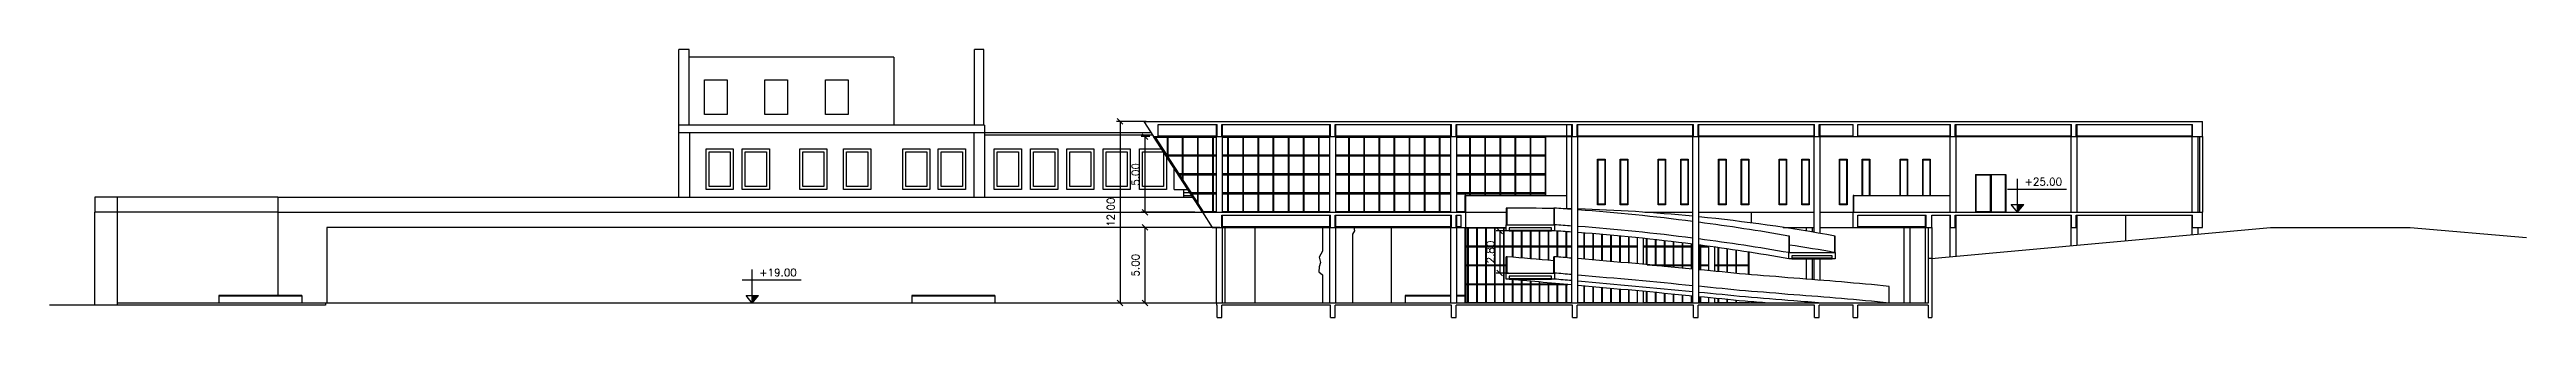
# Model space of a CAD drawing. Header units: millimetres. Extents: x 55520 to 96084, y -58491 to -49645.
# Drawn here: x 58564 to 58727.8, y -57350 to -57332.3 of the extents above; entities that cross this region are included whole.
import ezdxf
from ezdxf.enums import TextEntityAlignment as Align

# ---------------------------------------------------------------- set-up
doc = ezdxf.new("R2010")
doc.units = ezdxf.units.MM
doc.header["$PDMODE"] = 35
for name, color, linetype in [('05_Mobiliário', 1, 'Continuous'), ('Alvenaria Corte', 30, 'Continuous'), ('Alvenaria Vista', 40, 'Continuous'), ('ARQ-COTAS', 1, 'Continuous'), ('ARQ-SÍMBOLOS', 2, 'Continuous'), ('ARQ-TEXTO2', 2, 'Continuous'), ('Cinza', 9, 'Continuous'), ('Esquadrias', 241, 'Continuous'), ('Linha Fina', 100, 'Continuous'), ('Pilares', 181, 'Continuous')]:
    doc.layers.add(name, color=color, linetype=linetype)
doc.styles.add('ROMANS', font='romans.shx')
doc.styles.add('Romans_Anot', font='romans.shx')
doc.dimstyles.new('Escala 1-250', dxfattribs={"dimscale": 2.5, "dimtxt": 0.2, "dimasz": 0.15, "dimexe": 0.1, "dimexo": 0.2, "dimgap": 0.15, "dimtad": 1, "dimzin": 4, "dimdsep": 46, "dimtxsty": 'Romans_Anot', "dimblk": 'OBLIQUE', "dimcen": 0.25, "dimclrd": 256, "dimclre": 256, "dimclrt": 2, "dimadec": 0, "dimazin": 0, "dimtfac": 1, "dimtix": 1, "dimtmove": 2, "dimatfit": 3, "dimfxl": 1, "dimtfillclr": 256, "dimlwd": -1, "dimlwe": -1, "dimarcsym": 0})

msp = doc.modelspace()

# ---------------------------------------------------------------- blocks, each defined once
blk = doc.blocks.new('_Oblique')
at = {"color": 0, "linetype": 'ByBlock', "lineweight": -2}
blk.add_line((-0.5, -0.5), (0.5, 0.5), dxfattribs=at)
blk = doc.blocks.new('*D220')
at = {"layer": 'ARQ-COTAS', "transparency": 16777216}
for p, q in [((58660.48, -57344.24), (58659.66, -57344.24)), ((58659.91, -57344.24), (58659.91, -57347.03)), ((58660.48, -57347.03), (58659.66, -57347.03))]:
    blk.add_line(p, q, dxfattribs=at)
at = {"layer": 'Defpoints', "color": 0, "transparency": 16777216}
for p in [(58660.98, -57344.24), (58659.91, -57347.03), (58660.98, -57347.03)]:
    blk.add_point(p, dxfattribs=at)
at = {"layer": 'ARQ-COTAS', "transparency": 16777216, "xscale": 0.375, "yscale": 0.375, "zscale": 0.375}
for p, rotation in [((58659.91, -57344.24), 90), ((58659.91, -57347.03), 270)]:
    blk.add_blockref('_Oblique', p, dxfattribs=dict(at, rotation=rotation))
at = {"layer": 'ARQ-COTAS', "color": 2, "transparency": 16777216, "insert": (58659.29, -57345.64), "char_height": 0.5, "attachment_point": 5, "rotation": 90, "style": 'Romans_Anot'}
blk.add_mtext('2.80', dxfattribs=at)
blk = doc.blocks.new('*D221')
at = {"layer": 'ARQ-COTAS', "transparency": 16777216}
for p, q in [((58636.53, -57337.01), (58634.55, -57337.01)), ((58634.8, -57337.01), (58634.8, -57349.01)), ((58639.88, -57349.01), (58634.55, -57349.01))]:
    blk.add_line(p, q, dxfattribs=at)
at = {"layer": 'Defpoints', "color": 0, "transparency": 16777216}
for p in [(58637.03, -57337.01), (58634.8, -57349.01), (58640.38, -57349.01)]:
    blk.add_point(p, dxfattribs=at)
at = {"layer": 'ARQ-COTAS', "transparency": 16777216, "xscale": 0.375, "yscale": 0.375, "zscale": 0.375}
for p, rotation in [((58634.8, -57337.01), 90), ((58634.8, -57349.01), 270)]:
    blk.add_blockref('_Oblique', p, dxfattribs=dict(at, rotation=rotation))
at = {"layer": 'ARQ-COTAS', "color": 2, "transparency": 16777216, "insert": (58634.18, -57343.01), "char_height": 0.5, "attachment_point": 5, "rotation": 90, "style": 'Romans_Anot'}
blk.add_mtext('12.00', dxfattribs=at)
blk = doc.blocks.new('*D222')
at = {"layer": 'ARQ-COTAS', "transparency": 16777216}
for p, q in [((58636.77, -57338.01), (58636.19, -57338.01)), ((58636.44, -57338.01), (58636.44, -57343.01)), ((58639.74, -57343.01), (58636.19, -57343.01))]:
    blk.add_line(p, q, dxfattribs=at)
at = {"layer": 'Defpoints', "color": 0, "transparency": 16777216}
for p in [(58637.27, -57338.01), (58636.44, -57343.01), (58640.24, -57343.01)]:
    blk.add_point(p, dxfattribs=at)
at = {"layer": 'ARQ-COTAS', "transparency": 16777216, "xscale": 0.375, "yscale": 0.375, "zscale": 0.375}
for p, rotation in [((58636.44, -57338.01), 90), ((58636.44, -57343.01), 270)]:
    blk.add_blockref('_Oblique', p, dxfattribs=dict(at, rotation=rotation))
at = {"layer": 'ARQ-COTAS', "color": 2, "transparency": 16777216, "insert": (58635.82, -57340.51), "char_height": 0.5, "attachment_point": 5, "rotation": 90, "style": 'Romans_Anot'}
blk.add_mtext('5.00', dxfattribs=at)
blk = doc.blocks.new('*D224')
at = {"layer": 'ARQ-COTAS', "transparency": 16777216}
for p, q in [((58641.39, -57344.01), (58636.19, -57344.01)), ((58636.44, -57344.01), (58636.44, -57349.01)), ((58641.24, -57349.01), (58636.19, -57349.01))]:
    blk.add_line(p, q, dxfattribs=at)
at = {"layer": 'Defpoints', "color": 0, "transparency": 16777216}
for p in [(58641.89, -57344.01), (58636.44, -57349.01), (58641.74, -57349.01)]:
    blk.add_point(p, dxfattribs=at)
at = {"layer": 'ARQ-COTAS', "transparency": 16777216, "xscale": 0.375, "yscale": 0.375, "zscale": 0.375}
for p, rotation in [((58636.44, -57344.01), 90), ((58636.44, -57349.01), 270)]:
    blk.add_blockref('_Oblique', p, dxfattribs=dict(at, rotation=rotation))
at = {"layer": 'ARQ-COTAS', "color": 2, "transparency": 16777216, "insert": (58635.82, -57346.51), "char_height": 0.5, "attachment_point": 5, "rotation": 90, "style": 'Romans_Anot'}
blk.add_mtext('5.00', dxfattribs=at)
blk = doc.blocks.new('Nível_Fachada')
at = {"layer": 'ARQ-SÍMBOLOS'}
h = blk.add_hatch(color=1, dxfattribs=at)
h.dxf.hatch_style = 1
h.paths.add_polyline_path([(0.167, 0.202), (0, 0.202), (0, 0)])
at = {"layer": 'ARQ-SÍMBOLOS', "color": 1}
for p, q in [((0, 0), (0, 0.884)), ((-0.271, 0.613), (1.29, 0.613)), ((-0.167, 0.202), (0.167, 0.202)), ((0, 0), (-0.167, 0.202)), ((0, 0), (0.167, 0.202))]:
    blk.add_line(p, q, dxfattribs=at)
at = {"layer": 'ARQ-TEXTO2', "style": 'ROMANS'}
blk.add_attdef('NIVEL-ACABADO', text='', height=0.2, dxfattribs=at).set_placement((0.182, 0.647), align=Align.BOTTOM_LEFT)

# ---------------------------------------------------------------- dimensions: what is measured, and where the dimension line sits
at = {"layer": 'ARQ-COTAS'}
for base, p1, p2, picture, middle in [((58634.802, -57349.011), (58637.034, -57337.011), (58640.379, -57349.011), '*D221', (58634.177, -57343.011)), ((58636.443, -57343.011), (58637.274, -57338.011), (58640.243, -57343.011), '*D222', (58635.818, -57340.511)), ((58636.443, -57349.011), (58641.886, -57344.011), (58641.74, -57349.011), '*D224', (58635.818, -57346.511))]:
    dim = msp.add_linear_dim(base=base, p1=p1, p2=p2, angle=90, dimstyle='Escala 1-250', dxfattribs=at)
    dim.commit()
    dim.dimension.update_dxf_attribs({"geometry": picture, "text_midpoint": middle})
dim = msp.add_linear_dim(base=(58659.912, -57347.031), p1=(58660.983, -57344.241), p2=(58660.983, -57347.031), angle=90, text='2.80', dimstyle='Escala 1-250', dxfattribs=at)
dim.commit()
dim.dimension.update_dxf_attribs({"geometry": '*D220', "text_midpoint": (58659.287, -57345.636)})

# ---------------------------------------------------------------- linework, layer by layer
at = {"layer": '05_Mobiliário'}
msp.add_line((58685.665, -57349.011), (58685.665, -57347.911), dxfattribs=at)
for centre, radius, start, end in [((58660.716, -57491.731), 148.991, 88.93879, 90.12721), ((58654.296, -57486.6), 144.154, 85.87256, 86.3294), ((58660.716, -57491.731), 148.991, 88.47846, 88.69809), ((58661.531, -57458.171), 115.435, 84.46151, 88.24208), ((58654.296, -57486.6), 144.154, 82.67651, 85.71315), ((58661.531, -57458.171), 115.435, 79.73906, 84.26201), ((58654.296, -57486.6), 144.154, 80.12508, 82.51619), ((58585.818, -58212.052), 869.307, 84.874801, 85.079259), ((58588.958, -58212.052), 869.307, 85.003395, 85.079259), ((58588.958, -58212.034), 869.307, 84.473884, 84.97693), ((58588.958, -58212.034), 869.307, 84.243363, 84.447397), ((58661.737, -57544.69), 198.104, 84.89712, 85.82713), ((58663.876, -57565.324), 218.502, 84.27688, 85.93704)]:
    msp.add_arc(centre, radius, start, end, dxfattribs=at)
at = {"layer": 'Alvenaria Corte'}
for p, q in [((58706.172, -57338.011), (58706.172, -57343.011)), ((58706.372, -57338.011), (58706.372, -57343.011)), ((58688.241, -57344.011), (58688.241, -57346.059)), ((58688.488, -57344.011), (58688.488, -57346.059))]:
    msp.add_line(p, q, dxfattribs=at)
at = {"layer": 'Alvenaria Vista'}
for p, q in [((58641.172, -57337.961), (58641.172, -57337.211)), ((58641.172, -57343.011), (58641.172, -57338.011)), ((58641.572, -57337.961), (58641.572, -57337.211)), ((58641.572, -57343.011), (58641.572, -57338.011)), ((58648.672, -57337.961), (58648.672, -57337.211)), ((58648.672, -57343.011), (58648.672, -57338.011)), ((58649.072, -57337.961), (58649.072, -57337.211)), ((58649.072, -57343.011), (58649.072, -57338.011)), ((58656.672, -57337.961), (58656.672, -57337.211)), ((58656.672, -57343.011), (58656.672, -57338.011)), ((58657.072, -57337.961), (58657.072, -57337.211)), ((58657.072, -57343.011), (58657.072, -57338.011)), ((58664.672, -57337.961), (58664.672, -57337.211)), ((58664.672, -57349.011), (58664.672, -57338.011)), ((58665.072, -57337.961), (58665.072, -57337.211)), ((58665.072, -57349.011), (58665.072, -57338.011)), ((58672.672, -57337.961), (58672.672, -57337.211)), ((58672.672, -57349.011), (58672.672, -57338.011)), ((58673.072, -57337.961), (58673.072, -57337.211)), ((58673.072, -57349.011), (58673.072, -57338.011)), ((58689.672, -57337.211), (58689.672, -57337.961)), ((58689.672, -57338.011), (58689.672, -57343.011)), ((58690.072, -57337.211), (58690.072, -57337.961)), ((58690.072, -57338.011), (58690.072, -57343.011)), ((58697.672, -57337.211), (58697.672, -57337.961)), ((58697.672, -57338.011), (58697.672, -57343.011)), ((58698.072, -57337.211), (58698.072, -57337.961)), ((58698.072, -57338.011), (58698.072, -57343.011)), ((58705.672, -57337.211), (58705.672, -57337.961)), ((58705.672, -57338.011), (58705.672, -57343.011)), ((58706.072, -57338.011), (58706.072, -57343.011)), ((58641.572, -57343.961), (58641.572, -57343.211)), ((58648.672, -57343.961), (58648.672, -57343.211)), ((58649.072, -57343.961), (58649.072, -57343.211)), ((58656.672, -57343.961), (58656.672, -57343.211)), ((58657.072, -57343.961), (58657.072, -57343.211)), ((58688.052, -57343.961), (58688.052, -57343.211)), ((58689.672, -57343.211), (58689.672, -57345.963)), ((58690.072, -57343.211), (58690.072, -57345.927)), ((58697.672, -57343.211), (58697.672, -57345.227)), ((58698.072, -57343.211), (58698.072, -57345.19)), ((58701.292, -57343.211), (58701.292, -57344.893)), ((58705.672, -57343.211), (58705.672, -57344.49)), ((58641.172, -57349.011), (58641.172, -57344.011)), ((58641.572, -57349.011), (58641.572, -57344.011)), ((58648.672, -57349.011), (58648.672, -57344.011)), ((58649.072, -57349.011), (58649.072, -57344.011)), ((58656.672, -57349.011), (58656.672, -57344.011)), ((58657.072, -57349.011), (58657.072, -57344.011)), ((58688.052, -57349.011), (58688.052, -57344.011)), ((58706.072, -57344.011), (58706.072, -57344.453))]:
    msp.add_line(p, q, dxfattribs=at)
at = {"layer": 'Alvenaria Vista', "color": 1}
for p, q in [((58662.938, -57338.011), (58662.938, -57341.911)), ((58664.333, -57337.961), (58664.333, -57337.211)), ((58664.333, -57342.785), (58664.333, -57338.011)), ((58680.672, -57337.211), (58680.672, -57337.961)), ((58680.672, -57338.011), (58680.672, -57344.333)), ((58681.072, -57337.211), (58681.072, -57337.961)), ((58681.072, -57338.011), (58681.072, -57344.401)), ((58691.377, -57340.511), (58691.377, -57343.011)), ((58691.377, -57340.511), (58693.377, -57340.511)), ((58693.377, -57340.511), (58693.377, -57343.011)), ((58566.981, -57349.161), (58566.981, -57343.011)), ((58579.1, -57343.011), (58566.981, -57343.011)), ((58568.498, -57349.161), (58568.498, -57343.011)), ((58657.655, -57341.911), (58664.333, -57341.911)), ((58657.655, -57343.011), (58660.335, -57343.011)), ((58669.511, -57343.011), (58672.672, -57343.011)), ((58673.072, -57343.011), (58680.672, -57343.011)), ((58676.524, -57343.011), (58676.524, -57343.693)), ((58681.072, -57343.011), (58683.282, -57343.011)), ((58683.332, -57341.911), (58689.672, -57341.911)), ((58582.33, -57344.011), (58582.33, -57349.011)), ((58640.888, -57344.011), (58582.33, -57344.011)), ((58641.74, -57349.011), (58641.74, -57344.011)), ((58643.74, -57349.011), (58643.74, -57344.011)), ((58652.742, -57349.011), (58652.742, -57344.011)), ((58657.655, -57344.011), (58660.335, -57344.011)), ((58678.648, -57344.011), (58680.672, -57344.011)), ((58681.072, -57344.011), (58683.282, -57344.011)), ((58680.672, -57346.081), (58680.672, -57347.469)), ((58681.072, -57346.081), (58681.072, -57347.5)), ((58575.197, -57348.511), (58575.197, -57349.011)), ((58580.682, -57348.511), (58575.197, -57348.511)), ((58580.682, -57348.561), (58575.197, -57348.561)), ((58580.682, -57348.511), (58580.682, -57349.011)), ((58621.023, -57348.511), (58621.023, -57349.011)), ((58626.518, -57348.511), (58621.023, -57348.511)), ((58626.518, -57348.561), (58621.023, -57348.561)), ((58626.518, -57348.511), (58626.518, -57349.011)), ((58653.639, -57348.511), (58653.639, -57349.011)), ((58656.672, -57348.511), (58653.639, -57348.511)), ((58656.672, -57348.561), (58653.639, -57348.561)), ((58657.593, -57348.511), (58657.072, -57348.511)), ((58657.593, -57348.561), (58657.072, -57348.561))]:
    msp.add_line(p, q, dxfattribs=at)
for points in [[(58648.182, -57344.011), (58648.182, -57345.586), (58647.952, -57345.987), (58648.054, -57346.339), (58647.965, -57346.608), (58647.944, -57346.952), (58648.182, -57347.151), (58648.182, -57349.011)], [(58650.182, -57349.011), (58650.182, -57344.458), (58650.322, -57344.239), (58650.283, -57344.011)]]:
    msp.add_lwpolyline(points, dxfattribs=at)
at = {"layer": 'Alvenaria Vista'}
for centre, radius, start, end in [((58654.296, -57487.7), 144.154, 85.87256, 86.3294), ((58654.296, -57488.1), 144.154, 85.87256, 86.3294), ((58654.296, -57487.7), 144.154, 82.67651, 85.71315), ((58654.296, -57488.1), 144.154, 82.67651, 85.71315), ((58654.296, -57487.7), 144.154, 80.12508, 82.51619), ((58654.296, -57488.1), 144.154, 80.12508, 82.51619), ((58661.531, -57459.271), 115.435, 79.73906, 81.26136), ((58585.768, -58213.534), 869.307, 84.792295, 85.079259), ((58588.958, -58213.134), 869.307, 85.003395, 85.079259), ((58588.958, -58213.534), 869.307, 85.003395, 85.079259), ((58588.958, -58213.134), 869.307, 84.473884, 84.97693), ((58588.958, -58213.534), 869.307, 84.473884, 84.97693), ((58588.932, -58213.816), 869.307, 84.47218, 84.975227), ((58588.958, -58213.134), 869.307, 84.243363, 84.447397), ((58661.737, -57545.79), 198.104, 84.89712, 85.82713), ((58588.958, -58213.534), 869.307, 84.243363, 84.447397), ((58588.931, -58213.816), 869.307, 84.243363, 84.445588), ((58661.71, -57546.472), 198.104, 85.38305, 85.82713), ((58661.737, -57546.19), 198.104, 84.89712, 85.82713), ((58663.876, -57566.424), 218.502, 84.27688, 85.93704), ((58663.876, -57566.824), 218.502, 85.44825, 85.93704)]:
    msp.add_arc(centre, radius, start, end, dxfattribs=at)
at = {"layer": 'ARQ-COTAS'}
for p, q in [((58579.1, -57342.011), (58579.1, -57348.511)), ((58579.1, -57342.011), (58639.598, -57342.011)), ((58676.374, -57345.646), (58676.374, -57347.128)), ((58582.238, -57349.011), (58568.498, -57349.011)), ((58676.374, -57348.912), (58676.374, -57349.011))]:
    msp.add_line(p, q, dxfattribs=at)
for points in [[(58666.377, -57339.511), (58666.877, -57339.511), (58666.877, -57342.511), (58666.377, -57342.511)], [(58667.877, -57339.511), (58668.377, -57339.511), (58668.377, -57342.511), (58667.877, -57342.511)], [(58670.377, -57339.511), (58670.877, -57339.511), (58670.877, -57342.511), (58670.377, -57342.511)], [(58671.877, -57339.511), (58672.377, -57339.511), (58672.377, -57342.511), (58671.877, -57342.511)], [(58674.377, -57339.511), (58674.877, -57339.511), (58674.877, -57342.511), (58674.377, -57342.511)], [(58675.877, -57339.511), (58676.377, -57339.511), (58676.377, -57342.511), (58675.877, -57342.511)], [(58678.377, -57339.511), (58678.877, -57339.511), (58678.877, -57342.511), (58678.377, -57342.511)], [(58679.877, -57339.511), (58680.377, -57339.511), (58680.377, -57342.511), (58679.877, -57342.511)], [(58682.377, -57339.511), (58682.877, -57339.511), (58682.877, -57342.511), (58682.377, -57342.511)]]:
    msp.add_lwpolyline(points, close=True, dxfattribs=at)
for points in [[(58683.877, -57341.911), (58683.877, -57339.511), (58684.377, -57339.511), (58684.377, -57341.911)], [(58686.377, -57341.911), (58686.377, -57339.511), (58686.877, -57339.511), (58686.877, -57341.911)], [(58687.877, -57341.911), (58687.877, -57339.511), (58688.377, -57339.511), (58688.377, -57341.911)]]:
    msp.add_lwpolyline(points, dxfattribs=at)
at = {"layer": 'Cinza'}
for p, q in [((58606.307, -57337.261), (58606.307, -57332.761)), ((58625.826, -57337.761), (58605.611, -57337.761)), ((58606.311, -57337.761), (58606.311, -57342.011)), ((58625.126, -57337.761), (58625.126, -57342.011)), ((58636.952, -57337.911), (58625.826, -57337.911)), ((58692.377, -57340.511), (58692.377, -57343.011)), ((58657.655, -57344.041), (58657.804, -57344.041)), ((58657.804, -57345.231), (58657.804, -57344.041)), ((58657.821, -57349.011), (58657.821, -57344.011)), ((58657.839, -57345.231), (58657.839, -57344.041)), ((58657.839, -57344.041), (58658.395, -57344.041)), ((58658.395, -57345.231), (58658.395, -57344.041)), ((58658.412, -57349.011), (58658.412, -57344.011)), ((58658.43, -57344.041), (58658.985, -57344.041)), ((58658.43, -57345.231), (58658.43, -57344.041)), ((58658.985, -57345.231), (58658.985, -57344.041)), ((58659.003, -57349.011), (58659.003, -57344.011)), ((58659.021, -57344.041), (58659.576, -57344.041)), ((58659.021, -57345.231), (58659.021, -57344.041)), ((58659.576, -57345.231), (58659.576, -57344.041)), ((58659.594, -57349.011), (58659.594, -57344.011)), ((58659.612, -57344.041), (58660.167, -57344.041)), ((58659.612, -57345.231), (58659.612, -57344.041)), ((58660.167, -57345.231), (58660.167, -57344.041)), ((58660.185, -57349.011), (58660.185, -57344.011)), ((58660.203, -57344.041), (58660.335, -57344.041)), ((58660.203, -57345.231), (58660.203, -57344.041)), ((58660.758, -57345.231), (58660.758, -57344.241)), ((58660.776, -57345.983), (58660.776, -57344.241)), ((58660.793, -57345.231), (58660.793, -57344.241)), ((58661.349, -57345.231), (58661.349, -57344.241)), ((58661.367, -57346.035), (58661.367, -57344.241)), ((58661.384, -57345.231), (58661.384, -57344.241)), ((58661.94, -57345.231), (58661.94, -57344.241)), ((58661.958, -57346.086), (58661.958, -57344.241)), ((58661.975, -57345.231), (58661.975, -57344.241)), ((58662.531, -57345.231), (58662.531, -57344.241)), ((58662.548, -57346.139), (58662.548, -57344.241)), ((58662.566, -57345.231), (58662.566, -57344.241)), ((58663.122, -57345.231), (58663.122, -57344.241)), ((58663.139, -57346.191), (58663.139, -57344.241)), ((58663.157, -57345.231), (58663.157, -57344.241)), ((58663.712, -57345.231), (58663.712, -57344.253)), ((58663.73, -57345.967), (58663.73, -57344.255)), ((58663.748, -57345.231), (58663.748, -57344.256)), ((58664.303, -57345.231), (58664.303, -57344.293)), ((58664.321, -57346.018), (58664.321, -57344.295)), ((58664.339, -57345.231), (58664.339, -57344.296)), ((58665.485, -57345.231), (58665.485, -57344.38)), ((58665.503, -57346.104), (58665.503, -57344.382)), ((58665.521, -57345.231), (58665.521, -57344.383)), ((58666.076, -57345.231), (58666.076, -57344.428)), ((58666.094, -57346.156), (58666.094, -57344.429)), ((58666.111, -57345.231), (58666.111, -57344.431)), ((58666.667, -57345.231), (58666.667, -57344.477)), ((58666.685, -57346.209), (58666.685, -57344.479)), ((58666.702, -57345.231), (58666.702, -57344.48)), ((58667.258, -57345.231), (58667.258, -57344.529)), ((58667.275, -57346.262), (58667.275, -57344.531)), ((58667.293, -57345.231), (58667.293, -57344.533)), ((58667.849, -57345.231), (58667.849, -57344.584)), ((58667.866, -57346.316), (58667.866, -57344.586)), ((58667.884, -57345.231), (58667.884, -57344.587)), ((58668.439, -57345.231), (58668.439, -57344.641)), ((58668.457, -57346.37), (58668.457, -57344.643)), ((58668.475, -57345.231), (58668.475, -57344.645)), ((58669.621, -57345.231), (58669.621, -57344.762)), ((58669.639, -57346.479), (58669.639, -57344.764)), ((58669.657, -57345.231), (58669.657, -57344.766)), ((58670.212, -57345.231), (58670.212, -57344.827)), ((58670.23, -57346.535), (58670.23, -57344.829)), ((58670.248, -57345.231), (58670.248, -57344.831)), ((58670.803, -57345.231), (58670.803, -57344.894)), ((58670.821, -57346.59), (58670.821, -57344.896)), ((58670.838, -57345.231), (58670.838, -57344.898)), ((58671.394, -57345.231), (58671.394, -57344.963)), ((58671.412, -57346.646), (58671.412, -57344.965)), ((58671.429, -57345.231), (58671.429, -57344.967)), ((58657.655, -57345.231), (58657.804, -57345.231)), ((58657.655, -57345.261), (58664.672, -57345.261)), ((58657.655, -57345.291), (58657.804, -57345.291)), ((58657.655, -57346.481), (58657.804, -57346.481)), ((58657.655, -57346.511), (58660.335, -57346.511)), ((58657.655, -57346.541), (58657.804, -57346.541)), ((58657.804, -57346.481), (58657.804, -57345.291)), ((58657.804, -57347.731), (58657.804, -57346.541)), ((58657.839, -57345.231), (58658.395, -57345.231)), ((58657.839, -57346.481), (58657.839, -57345.291)), ((58657.839, -57345.291), (58658.395, -57345.291)), ((58657.839, -57346.481), (58658.395, -57346.481)), ((58657.839, -57347.731), (58657.839, -57346.541)), ((58657.839, -57346.541), (58658.395, -57346.541)), ((58658.395, -57346.481), (58658.395, -57345.291)), ((58658.395, -57347.731), (58658.395, -57346.541)), ((58658.43, -57345.231), (58658.985, -57345.231)), ((58658.43, -57345.291), (58658.985, -57345.291)), ((58658.43, -57346.481), (58658.43, -57345.291)), ((58658.43, -57346.481), (58658.985, -57346.481)), ((58658.43, -57346.541), (58658.985, -57346.541)), ((58658.43, -57347.731), (58658.43, -57346.541)), ((58658.985, -57346.481), (58658.985, -57345.291)), ((58658.985, -57347.731), (58658.985, -57346.541)), ((58659.021, -57345.231), (58659.576, -57345.231)), ((58659.021, -57345.291), (58659.576, -57345.291)), ((58659.021, -57346.481), (58659.021, -57345.291)), ((58659.021, -57346.481), (58659.576, -57346.481)), ((58659.021, -57346.541), (58659.576, -57346.541)), ((58659.021, -57347.731), (58659.021, -57346.541)), ((58659.576, -57346.481), (58659.576, -57345.291)), ((58659.576, -57347.731), (58659.576, -57346.541)), ((58659.612, -57345.231), (58660.167, -57345.231)), ((58659.612, -57345.291), (58660.167, -57345.291)), ((58659.612, -57346.481), (58659.612, -57345.291)), ((58659.612, -57346.481), (58660.167, -57346.481)), ((58659.612, -57346.541), (58660.167, -57346.541)), ((58659.612, -57347.731), (58659.612, -57346.541)), ((58660.167, -57346.481), (58660.167, -57345.291)), ((58660.167, -57347.731), (58660.167, -57346.541)), ((58660.203, -57345.231), (58660.758, -57345.231)), ((58660.203, -57345.291), (58660.758, -57345.291)), ((58660.203, -57346.481), (58660.203, -57345.291)), ((58660.203, -57346.481), (58660.335, -57346.481)), ((58660.203, -57346.541), (58660.335, -57346.541)), ((58660.203, -57347.731), (58660.203, -57346.541)), ((58660.758, -57345.982), (58660.758, -57345.291)), ((58660.793, -57345.231), (58661.349, -57345.231)), ((58660.793, -57345.985), (58660.793, -57345.291)), ((58660.793, -57345.291), (58661.349, -57345.291)), ((58661.349, -57346.033), (58661.349, -57345.291)), ((58661.384, -57345.231), (58661.94, -57345.231)), ((58661.384, -57346.036), (58661.384, -57345.291)), ((58661.384, -57345.291), (58661.94, -57345.291)), ((58661.94, -57346.085), (58661.94, -57345.291)), ((58661.975, -57345.231), (58662.531, -57345.231)), ((58661.975, -57346.088), (58661.975, -57345.291)), ((58661.975, -57345.291), (58662.531, -57345.291)), ((58662.531, -57346.137), (58662.531, -57345.291)), ((58662.566, -57345.231), (58663.122, -57345.231)), ((58662.566, -57346.14), (58662.566, -57345.291)), ((58662.566, -57345.291), (58663.122, -57345.291)), ((58663.122, -57346.189), (58663.122, -57345.291)), ((58663.157, -57345.231), (58663.712, -57345.231)), ((58663.157, -57346.193), (58663.157, -57345.291)), ((58663.157, -57345.291), (58663.712, -57345.291)), ((58663.712, -57345.966), (58663.712, -57345.291)), ((58663.748, -57345.231), (58664.303, -57345.231)), ((58663.748, -57345.969), (58663.748, -57345.291)), ((58663.748, -57345.291), (58664.303, -57345.291)), ((58664.303, -57346.017), (58664.303, -57345.291)), ((58664.339, -57345.231), (58664.672, -57345.231)), ((58664.339, -57346.02), (58664.339, -57345.291)), ((58664.339, -57345.291), (58664.672, -57345.291)), ((58665.072, -57345.231), (58665.485, -57345.231)), ((58665.072, -57345.261), (58669.015, -57345.261)), ((58665.072, -57345.291), (58665.485, -57345.291)), ((58665.485, -57346.102), (58665.485, -57345.291)), ((58665.521, -57345.231), (58666.076, -57345.231)), ((58665.521, -57346.105), (58665.521, -57345.291)), ((58665.521, -57345.291), (58666.076, -57345.291)), ((58666.076, -57346.155), (58666.076, -57345.291)), ((58666.111, -57345.231), (58666.667, -57345.231)), ((58666.111, -57346.158), (58666.111, -57345.291)), ((58666.111, -57345.291), (58666.667, -57345.291)), ((58666.667, -57346.208), (58666.667, -57345.291)), ((58666.702, -57345.231), (58667.258, -57345.231)), ((58666.702, -57346.211), (58666.702, -57345.291)), ((58666.702, -57345.291), (58667.258, -57345.291)), ((58667.258, -57346.261), (58667.258, -57345.291)), ((58667.293, -57345.231), (58667.849, -57345.231)), ((58667.293, -57346.264), (58667.293, -57345.291)), ((58667.293, -57345.291), (58667.849, -57345.291)), ((58667.849, -57346.314), (58667.849, -57345.291)), ((58667.884, -57345.231), (58668.439, -57345.231)), ((58667.884, -57346.318), (58667.884, -57345.291)), ((58667.884, -57345.291), (58668.439, -57345.291)), ((58668.439, -57346.368), (58668.439, -57345.291)), ((58668.475, -57345.231), (58669.015, -57345.231)), ((58668.475, -57346.372), (58668.475, -57345.291)), ((58668.475, -57345.291), (58669.015, -57345.291)), ((58669.413, -57345.231), (58669.621, -57345.231)), ((58669.413, -57345.261), (58672.672, -57345.261)), ((58669.413, -57345.291), (58669.621, -57345.291)), ((58669.621, -57346.478), (58669.621, -57345.291)), ((58669.657, -57345.231), (58670.212, -57345.231)), ((58669.657, -57346.481), (58669.657, -57345.291)), ((58669.657, -57345.291), (58670.212, -57345.291)), ((58669.659, -57346.481), (58670.212, -57346.481)), ((58669.98, -57346.511), (58672.672, -57346.511)), ((58670.212, -57346.481), (58670.212, -57345.291)), ((58670.248, -57345.231), (58670.803, -57345.231)), ((58670.248, -57346.481), (58670.248, -57345.291)), ((58670.248, -57345.291), (58670.803, -57345.291)), ((58670.248, -57346.481), (58670.803, -57346.481)), ((58670.3, -57346.541), (58670.803, -57346.541)), ((58670.803, -57346.481), (58670.803, -57345.291)), ((58670.803, -57346.589), (58670.803, -57346.541)), ((58670.838, -57345.231), (58671.394, -57345.231)), ((58670.838, -57345.291), (58671.394, -57345.291)), ((58670.838, -57346.481), (58670.838, -57345.291)), ((58670.838, -57346.481), (58671.394, -57346.481)), ((58670.838, -57346.592), (58670.838, -57346.541)), ((58670.838, -57346.541), (58671.394, -57346.541)), ((58671.394, -57346.481), (58671.394, -57345.291)), ((58671.394, -57346.645), (58671.394, -57346.541)), ((58671.429, -57345.231), (58671.985, -57345.231)), ((58671.429, -57345.291), (58671.985, -57345.291)), ((58671.429, -57346.481), (58671.429, -57345.291)), ((58671.429, -57346.481), (58671.985, -57346.481)), ((58671.429, -57346.648), (58671.429, -57346.541)), ((58671.429, -57346.541), (58671.985, -57346.541)), ((58671.985, -57345.231), (58671.985, -57345.035)), ((58671.985, -57346.481), (58671.985, -57345.291)), ((58671.985, -57346.701), (58671.985, -57346.541)), ((58672.002, -57346.703), (58672.002, -57345.037)), ((58672.02, -57345.231), (58672.02, -57345.039)), ((58672.02, -57345.231), (58672.576, -57345.231)), ((58672.02, -57345.291), (58672.576, -57345.291)), ((58672.02, -57346.481), (58672.02, -57345.291)), ((58672.02, -57346.481), (58672.576, -57346.481)), ((58672.02, -57346.705), (58672.02, -57346.541)), ((58672.02, -57346.541), (58672.576, -57346.541)), ((58672.576, -57345.231), (58672.576, -57345.109)), ((58672.576, -57346.481), (58672.576, -57345.291)), ((58672.576, -57346.758), (58672.576, -57346.541)), ((58672.593, -57346.76), (58672.593, -57345.112)), ((58672.611, -57345.231), (58672.611, -57345.114)), ((58672.611, -57345.231), (58672.672, -57345.231)), ((58672.611, -57345.291), (58672.672, -57345.291)), ((58672.611, -57346.481), (58672.611, -57345.291)), ((58672.611, -57346.481), (58672.672, -57346.481)), ((58672.611, -57346.762), (58672.611, -57346.541)), ((58672.611, -57346.541), (58672.672, -57346.541)), ((58673.072, -57345.231), (58673.167, -57345.231)), ((58673.072, -57345.261), (58673.728, -57345.261)), ((58673.072, -57345.291), (58673.167, -57345.291)), ((58673.072, -57346.481), (58673.167, -57346.481)), ((58673.072, -57346.511), (58673.742, -57346.511)), ((58673.072, -57346.541), (58673.167, -57346.541)), ((58673.167, -57345.231), (58673.167, -57345.186)), ((58673.167, -57346.481), (58673.167, -57345.291)), ((58673.167, -57346.816), (58673.167, -57346.541)), ((58673.184, -57346.817), (58673.184, -57345.188)), ((58673.202, -57345.231), (58673.202, -57345.191)), ((58673.202, -57345.231), (58673.506, -57345.231)), ((58673.202, -57345.291), (58673.742, -57345.291)), ((58673.202, -57346.481), (58673.202, -57345.291)), ((58673.202, -57346.481), (58673.742, -57346.481)), ((58673.202, -57346.819), (58673.202, -57346.541)), ((58673.202, -57346.541), (58673.742, -57346.541)), ((58674.14, -57346.481), (58674.348, -57346.481)), ((58674.14, -57346.511), (58676.374, -57346.511)), ((58674.14, -57346.541), (58674.348, -57346.541)), ((58674.348, -57346.481), (58674.348, -57345.347)), ((58674.348, -57346.931), (58674.348, -57346.541)), ((58674.366, -57346.933), (58674.366, -57345.35)), ((58674.384, -57346.481), (58674.384, -57345.352)), ((58674.384, -57346.481), (58674.939, -57346.481)), ((58674.384, -57346.935), (58674.384, -57346.541)), ((58674.384, -57346.541), (58674.939, -57346.541)), ((58674.939, -57346.481), (58674.939, -57345.431)), ((58674.939, -57346.99), (58674.939, -57346.541)), ((58674.957, -57346.992), (58674.957, -57345.434)), ((58674.975, -57346.481), (58674.975, -57345.436)), ((58674.975, -57346.481), (58675.53, -57346.481)), ((58674.975, -57346.993), (58674.975, -57346.541)), ((58674.975, -57346.541), (58675.53, -57346.541)), ((58675.53, -57346.481), (58675.53, -57345.518)), ((58675.53, -57347.049), (58675.53, -57346.541)), ((58675.548, -57347.051), (58675.548, -57345.521)), ((58675.565, -57346.481), (58675.565, -57345.523)), ((58675.565, -57346.481), (58676.356, -57346.481)), ((58675.565, -57347.052), (58675.565, -57346.541)), ((58675.565, -57346.541), (58676.356, -57346.541)), ((58676.356, -57346.481), (58676.356, -57345.644)), ((58676.356, -57347.126), (58676.356, -57346.541)), ((58657.655, -57347.731), (58657.804, -57347.731)), ((58657.655, -57347.761), (58664.073, -57347.761)), ((58657.655, -57347.791), (58657.804, -57347.791)), ((58657.804, -57348.981), (58657.804, -57347.791)), ((58657.839, -57347.731), (58658.395, -57347.731)), ((58657.839, -57348.981), (58657.839, -57347.791)), ((58657.839, -57347.791), (58658.395, -57347.791)), ((58658.395, -57348.981), (58658.395, -57347.791)), ((58658.43, -57347.731), (58658.985, -57347.731)), ((58658.43, -57348.981), (58658.43, -57347.791)), ((58658.43, -57347.791), (58658.985, -57347.791)), ((58658.985, -57348.981), (58658.985, -57347.791)), ((58659.021, -57347.731), (58659.576, -57347.731)), ((58659.021, -57348.981), (58659.021, -57347.791)), ((58659.021, -57347.791), (58659.576, -57347.791)), ((58659.576, -57348.981), (58659.576, -57347.791)), ((58659.612, -57347.731), (58660.167, -57347.731)), ((58659.612, -57348.981), (58659.612, -57347.791)), ((58659.612, -57347.791), (58660.167, -57347.791)), ((58660.167, -57348.981), (58660.167, -57347.791)), ((58660.203, -57347.731), (58660.758, -57347.731)), ((58660.203, -57348.981), (58660.203, -57347.791)), ((58660.203, -57347.791), (58660.758, -57347.791)), ((58660.758, -57347.731), (58660.758, -57347.468)), ((58660.758, -57348.981), (58660.758, -57347.791)), ((58660.776, -57349.011), (58660.776, -57347.469)), ((58660.793, -57347.731), (58660.793, -57347.471)), ((58660.793, -57347.731), (58661.349, -57347.731)), ((58660.793, -57348.981), (58660.793, -57347.791)), ((58660.793, -57347.791), (58661.349, -57347.791)), ((58661.349, -57347.731), (58661.349, -57347.519)), ((58661.349, -57348.981), (58661.349, -57347.791)), ((58661.367, -57349.011), (58661.367, -57347.521)), ((58661.384, -57347.731), (58661.384, -57347.522)), ((58661.384, -57347.731), (58661.94, -57347.731)), ((58661.384, -57348.981), (58661.384, -57347.791)), ((58661.384, -57347.791), (58661.94, -57347.791)), ((58661.94, -57347.731), (58661.94, -57347.571)), ((58661.94, -57348.981), (58661.94, -57347.791)), ((58661.958, -57349.011), (58661.958, -57347.573)), ((58661.975, -57347.731), (58661.975, -57347.574)), ((58661.975, -57347.731), (58662.531, -57347.731)), ((58661.975, -57348.981), (58661.975, -57347.791)), ((58661.975, -57347.791), (58662.531, -57347.791)), ((58662.531, -57347.731), (58662.531, -57347.623)), ((58662.531, -57348.981), (58662.531, -57347.791)), ((58662.548, -57349.011), (58662.548, -57347.625)), ((58662.566, -57347.731), (58662.566, -57347.626)), ((58662.566, -57347.731), (58663.122, -57347.731)), ((58662.566, -57348.981), (58662.566, -57347.791)), ((58662.566, -57347.791), (58663.122, -57347.791)), ((58663.122, -57347.731), (58663.122, -57347.676)), ((58663.122, -57348.981), (58663.122, -57347.791)), ((58663.139, -57349.011), (58663.139, -57347.677)), ((58663.157, -57347.731), (58663.157, -57347.679)), ((58663.157, -57347.731), (58663.712, -57347.731)), ((58663.157, -57348.981), (58663.157, -57347.791)), ((58663.157, -57347.791), (58663.712, -57347.791)), ((58663.712, -57347.731), (58663.712, -57347.729)), ((58663.712, -57348.981), (58663.712, -57347.791)), ((58663.73, -57349.011), (58663.73, -57347.73)), ((58663.748, -57348.981), (58663.748, -57347.791)), ((58663.748, -57347.791), (58664.303, -57347.791)), ((58664.303, -57348.981), (58664.303, -57347.791)), ((58664.321, -57349.011), (58664.321, -57347.784)), ((58664.339, -57348.981), (58664.339, -57347.791)), ((58664.339, -57347.791), (58664.404, -57347.791)), ((58665.485, -57348.981), (58665.485, -57347.887)), ((58665.503, -57349.011), (58665.503, -57347.889)), ((58665.521, -57348.981), (58665.521, -57347.89)), ((58666.076, -57348.981), (58666.076, -57347.939)), ((58666.094, -57349.011), (58666.094, -57347.941)), ((58666.111, -57348.981), (58666.111, -57347.943)), ((58666.667, -57348.981), (58666.667, -57347.992)), ((58666.685, -57349.011), (58666.685, -57347.994)), ((58666.702, -57348.981), (58666.702, -57347.996)), ((58667.258, -57348.981), (58667.258, -57348.046)), ((58667.275, -57349.011), (58667.275, -57348.047)), ((58667.293, -57348.981), (58667.293, -57348.049)), ((58667.849, -57348.981), (58667.849, -57348.099)), ((58667.866, -57349.011), (58667.866, -57348.101)), ((58667.884, -57348.981), (58667.884, -57348.102)), ((58668.439, -57348.981), (58668.439, -57348.153)), ((58668.457, -57349.011), (58668.457, -57348.155)), ((58668.475, -57348.981), (58668.475, -57348.157)), ((58657.655, -57348.981), (58657.804, -57348.981)), ((58657.839, -57348.981), (58658.395, -57348.981)), ((58658.43, -57348.981), (58658.985, -57348.981)), ((58659.021, -57348.981), (58659.576, -57348.981)), ((58659.612, -57348.981), (58660.167, -57348.981)), ((58660.203, -57348.981), (58660.758, -57348.981)), ((58660.793, -57348.981), (58661.349, -57348.981)), ((58661.384, -57348.981), (58661.94, -57348.981)), ((58661.975, -57348.981), (58662.531, -57348.981)), ((58662.566, -57348.981), (58663.122, -57348.981)), ((58663.157, -57348.981), (58663.712, -57348.981)), ((58663.748, -57348.981), (58664.303, -57348.981)), ((58664.339, -57348.981), (58664.672, -57348.981)), ((58665.072, -57348.981), (58665.485, -57348.981)), ((58665.521, -57348.981), (58666.076, -57348.981)), ((58666.111, -57348.981), (58666.667, -57348.981)), ((58666.702, -57348.981), (58667.258, -57348.981)), ((58667.293, -57348.981), (58667.849, -57348.981)), ((58667.884, -57348.981), (58668.439, -57348.981)), ((58668.475, -57348.981), (58669.015, -57348.981)), ((58669.413, -57348.981), (58669.621, -57348.981)), ((58669.621, -57348.981), (58669.621, -57348.263)), ((58669.639, -57349.011), (58669.639, -57348.264)), ((58669.657, -57348.981), (58669.657, -57348.266)), ((58669.657, -57348.981), (58670.212, -57348.981)), ((58670.212, -57348.981), (58670.212, -57348.318)), ((58670.23, -57349.011), (58670.23, -57348.32)), ((58670.248, -57348.981), (58670.248, -57348.321)), ((58670.248, -57348.981), (58670.803, -57348.981)), ((58670.803, -57348.981), (58670.803, -57348.374)), ((58670.821, -57349.011), (58670.821, -57348.375)), ((58670.838, -57348.981), (58670.838, -57348.377)), ((58670.838, -57348.981), (58671.394, -57348.981)), ((58671.394, -57348.981), (58671.394, -57348.43)), ((58671.412, -57349.011), (58671.412, -57348.431)), ((58671.429, -57348.981), (58671.429, -57348.433)), ((58671.429, -57348.981), (58671.985, -57348.981)), ((58671.985, -57348.981), (58671.985, -57348.486)), ((58672.002, -57349.011), (58672.002, -57348.488)), ((58672.02, -57348.981), (58672.02, -57348.49)), ((58672.02, -57348.981), (58672.576, -57348.981)), ((58672.576, -57348.981), (58672.576, -57348.543)), ((58672.593, -57349.011), (58672.593, -57348.545)), ((58672.611, -57348.981), (58672.611, -57348.547)), ((58672.611, -57348.981), (58672.672, -57348.981)), ((58673.072, -57348.981), (58673.167, -57348.981)), ((58673.167, -57348.981), (58673.167, -57348.6)), ((58673.184, -57349.011), (58673.184, -57348.602)), ((58673.202, -57348.981), (58673.202, -57348.604)), ((58673.202, -57348.981), (58673.742, -57348.981)), ((58674.14, -57348.981), (58674.348, -57348.981)), ((58674.348, -57348.981), (58674.348, -57348.716)), ((58674.366, -57349.011), (58674.366, -57348.718)), ((58674.384, -57348.981), (58674.384, -57348.72)), ((58674.384, -57348.981), (58674.939, -57348.981)), ((58674.939, -57348.981), (58674.939, -57348.775)), ((58674.957, -57349.011), (58674.957, -57348.777)), ((58674.975, -57348.981), (58674.975, -57348.778)), ((58674.975, -57348.981), (58675.53, -57348.981)), ((58675.53, -57348.981), (58675.53, -57348.834)), ((58675.548, -57349.011), (58675.548, -57348.836)), ((58675.565, -57348.981), (58675.565, -57348.837)), ((58675.565, -57348.981), (58676.356, -57348.981)), ((58676.356, -57348.981), (58676.356, -57348.911))]:
    msp.add_line(p, q, dxfattribs=at)
for points in [[(58607.307, -57334.261), (58608.807, -57334.261), (58608.807, -57336.561), (58607.307, -57336.561)], [(58611.307, -57334.261), (58612.807, -57334.261), (58612.807, -57336.561), (58611.307, -57336.561)], [(58615.307, -57334.261), (58616.807, -57334.261), (58616.807, -57336.561), (58615.307, -57336.561)], [(58637.132, -57338.041), (58637.908, -57338.041), (58637.908, -57339.231), (58637.899, -57339.231)], [(58638.938, -57338.011), (58638.938, -57339.261), (58637.938, -57339.261), (58637.938, -57338.011)], [(58638.908, -57338.041), (58638.908, -57339.231), (58637.968, -57339.231), (58637.968, -57338.041)], [(58639.938, -57338.011), (58639.938, -57339.261), (58638.938, -57339.261), (58638.938, -57338.011)], [(58639.908, -57338.041), (58639.908, -57339.231), (58638.968, -57339.231), (58638.968, -57338.041)], [(58640.938, -57338.011), (58640.938, -57339.261), (58639.938, -57339.261), (58639.938, -57338.011)], [(58640.908, -57338.041), (58640.908, -57339.231), (58639.968, -57339.231), (58639.968, -57338.041)], [(58642.938, -57338.011), (58642.938, -57339.261), (58641.938, -57339.261), (58641.938, -57338.011)], [(58642.908, -57338.041), (58642.908, -57339.231), (58641.968, -57339.231), (58641.968, -57338.041)], [(58643.938, -57338.011), (58643.938, -57339.261), (58642.938, -57339.261), (58642.938, -57338.011)], [(58643.908, -57338.041), (58643.908, -57339.231), (58642.968, -57339.231), (58642.968, -57338.041)], [(58644.938, -57338.011), (58644.938, -57339.261), (58643.938, -57339.261), (58643.938, -57338.011)], [(58644.908, -57338.041), (58644.908, -57339.231), (58643.968, -57339.231), (58643.968, -57338.041)], [(58645.938, -57338.011), (58645.938, -57339.261), (58644.938, -57339.261), (58644.938, -57338.011)], [(58645.908, -57338.041), (58645.908, -57339.231), (58644.968, -57339.231), (58644.968, -57338.041)], [(58646.938, -57338.011), (58646.938, -57339.261), (58645.938, -57339.261), (58645.938, -57338.011)], [(58646.908, -57338.041), (58646.908, -57339.231), (58645.968, -57339.231), (58645.968, -57338.041)], [(58647.938, -57338.011), (58647.938, -57339.261), (58646.938, -57339.261), (58646.938, -57338.011)], [(58647.908, -57338.041), (58647.908, -57339.231), (58646.968, -57339.231), (58646.968, -57338.041)], [(58650.938, -57338.011), (58650.938, -57339.261), (58649.938, -57339.261), (58649.938, -57338.011)], [(58650.908, -57338.041), (58650.908, -57339.231), (58649.968, -57339.231), (58649.968, -57338.041)], [(58651.938, -57338.011), (58651.938, -57339.261), (58650.938, -57339.261), (58650.938, -57338.011)], [(58651.908, -57338.041), (58651.908, -57339.231), (58650.968, -57339.231), (58650.968, -57338.041)], [(58652.938, -57338.011), (58652.938, -57339.261), (58651.938, -57339.261), (58651.938, -57338.011)], [(58652.908, -57338.041), (58652.908, -57339.231), (58651.968, -57339.231), (58651.968, -57338.041)], [(58653.938, -57338.011), (58653.938, -57339.261), (58652.938, -57339.261), (58652.938, -57338.011)], [(58653.908, -57338.041), (58653.908, -57339.231), (58652.968, -57339.231), (58652.968, -57338.041)], [(58654.938, -57338.011), (58654.938, -57339.261), (58653.938, -57339.261), (58653.938, -57338.011)], [(58654.908, -57338.041), (58654.908, -57339.231), (58653.968, -57339.231), (58653.968, -57338.041)], [(58655.938, -57338.011), (58655.938, -57339.261), (58654.938, -57339.261), (58654.938, -57338.011)], [(58655.908, -57338.041), (58655.908, -57339.231), (58654.968, -57339.231), (58654.968, -57338.041)], [(58658.938, -57338.011), (58658.938, -57339.261), (58657.938, -57339.261), (58657.938, -57338.011)], [(58658.908, -57338.041), (58658.908, -57339.231), (58657.968, -57339.231), (58657.968, -57338.041)], [(58659.938, -57338.011), (58659.938, -57339.261), (58658.938, -57339.261), (58658.938, -57338.011)], [(58659.908, -57338.041), (58659.908, -57339.231), (58658.968, -57339.231), (58658.968, -57338.041)], [(58660.938, -57338.011), (58660.938, -57339.261), (58659.938, -57339.261), (58659.938, -57338.011)], [(58660.908, -57338.041), (58660.908, -57339.231), (58659.968, -57339.231), (58659.968, -57338.041)], [(58661.938, -57338.011), (58661.938, -57339.261), (58660.938, -57339.261), (58660.938, -57338.011)], [(58661.908, -57338.041), (58661.908, -57339.231), (58660.968, -57339.231), (58660.968, -57338.041)], [(58662.938, -57338.011), (58662.938, -57339.261), (58661.938, -57339.261), (58661.938, -57338.011)], [(58662.908, -57338.041), (58662.908, -57339.231), (58661.968, -57339.231), (58661.968, -57338.041)], [(58607.611, -57339.011), (58609.011, -57339.011), (58609.011, -57341.311), (58607.611, -57341.311)], [(58610.011, -57339.011), (58611.411, -57339.011), (58611.411, -57341.311), (58610.011, -57341.311)], [(58613.811, -57339.011), (58615.211, -57339.011), (58615.211, -57341.311), (58613.811, -57341.311)], [(58616.711, -57339.011), (58618.111, -57339.011), (58618.111, -57341.311), (58616.711, -57341.311)], [(58620.621, -57339.011), (58622.021, -57339.011), (58622.021, -57341.311), (58620.621, -57341.311)], [(58622.971, -57339.011), (58624.371, -57339.011), (58624.371, -57341.311), (58622.971, -57341.311)], [(58626.671, -57339.011), (58628.071, -57339.011), (58628.071, -57341.311), (58626.671, -57341.311)], [(58629.071, -57339.011), (58630.471, -57339.011), (58630.471, -57341.311), (58629.071, -57341.311)], [(58631.471, -57339.011), (58632.871, -57339.011), (58632.871, -57341.311), (58631.471, -57341.311)], [(58633.871, -57339.011), (58635.271, -57339.011), (58635.271, -57341.311), (58633.871, -57341.311)], [(58637.938, -57339.291), (58638.908, -57339.291), (58638.908, -57340.481), (58638.706, -57340.481)], [(58639.938, -57339.261), (58639.938, -57340.511), (58638.938, -57340.511), (58638.938, -57339.261)], [(58639.908, -57339.291), (58639.908, -57340.481), (58638.968, -57340.481), (58638.968, -57339.291)], [(58640.938, -57339.261), (58640.938, -57340.511), (58639.938, -57340.511), (58639.938, -57339.261)], [(58640.908, -57339.291), (58640.908, -57340.481), (58639.968, -57340.481), (58639.968, -57339.291)], [(58642.938, -57339.261), (58642.938, -57340.511), (58641.938, -57340.511), (58641.938, -57339.261)], [(58642.908, -57339.291), (58642.908, -57340.481), (58641.968, -57340.481), (58641.968, -57339.291)], [(58643.938, -57339.261), (58643.938, -57340.511), (58642.938, -57340.511), (58642.938, -57339.261)], [(58643.908, -57339.291), (58643.908, -57340.481), (58642.968, -57340.481), (58642.968, -57339.291)], [(58644.938, -57339.261), (58644.938, -57340.511), (58643.938, -57340.511), (58643.938, -57339.261)], [(58644.908, -57339.291), (58644.908, -57340.481), (58643.968, -57340.481), (58643.968, -57339.291)], [(58645.938, -57339.261), (58645.938, -57340.511), (58644.938, -57340.511), (58644.938, -57339.261)], [(58645.908, -57339.291), (58645.908, -57340.481), (58644.968, -57340.481), (58644.968, -57339.291)], [(58646.938, -57339.261), (58646.938, -57340.511), (58645.938, -57340.511), (58645.938, -57339.261)], [(58646.908, -57339.291), (58646.908, -57340.481), (58645.968, -57340.481), (58645.968, -57339.291)], [(58647.938, -57339.261), (58647.938, -57340.511), (58646.938, -57340.511), (58646.938, -57339.261)], [(58647.908, -57339.291), (58647.908, -57340.481), (58646.968, -57340.481), (58646.968, -57339.291)], [(58650.938, -57339.261), (58650.938, -57340.511), (58649.938, -57340.511), (58649.938, -57339.261)], [(58650.908, -57339.291), (58650.908, -57340.481), (58649.968, -57340.481), (58649.968, -57339.291)], [(58651.938, -57339.261), (58651.938, -57340.511), (58650.938, -57340.511), (58650.938, -57339.261)], [(58651.908, -57339.291), (58651.908, -57340.481), (58650.968, -57340.481), (58650.968, -57339.291)], [(58652.938, -57339.261), (58652.938, -57340.511), (58651.938, -57340.511), (58651.938, -57339.261)], [(58652.908, -57339.291), (58652.908, -57340.481), (58651.968, -57340.481), (58651.968, -57339.291)], [(58653.938, -57339.261), (58653.938, -57340.511), (58652.938, -57340.511), (58652.938, -57339.261)], [(58653.908, -57339.291), (58653.908, -57340.481), (58652.968, -57340.481), (58652.968, -57339.291)], [(58654.938, -57339.261), (58654.938, -57340.511), (58653.938, -57340.511), (58653.938, -57339.261)], [(58654.908, -57339.291), (58654.908, -57340.481), (58653.968, -57340.481), (58653.968, -57339.291)], [(58655.938, -57339.261), (58655.938, -57340.511), (58654.938, -57340.511), (58654.938, -57339.261)], [(58655.908, -57339.291), (58655.908, -57340.481), (58654.968, -57340.481), (58654.968, -57339.291)], [(58658.938, -57339.261), (58658.938, -57340.511), (58657.938, -57340.511), (58657.938, -57339.261)], [(58658.908, -57339.291), (58658.908, -57340.481), (58657.968, -57340.481), (58657.968, -57339.291)], [(58659.938, -57339.261), (58659.938, -57340.511), (58658.938, -57340.511), (58658.938, -57339.261)], [(58659.908, -57339.291), (58659.908, -57340.481), (58658.968, -57340.481), (58658.968, -57339.291)], [(58660.938, -57339.261), (58660.938, -57340.511), (58659.938, -57340.511), (58659.938, -57339.261)], [(58660.908, -57339.291), (58660.908, -57340.481), (58659.968, -57340.481), (58659.968, -57339.291)], [(58661.938, -57339.261), (58661.938, -57340.511), (58660.938, -57340.511), (58660.938, -57339.261)], [(58661.908, -57339.291), (58661.908, -57340.481), (58660.968, -57340.481), (58660.968, -57339.291)], [(58662.938, -57339.261), (58662.938, -57340.511), (58661.938, -57340.511), (58661.938, -57339.261)], [(58662.908, -57339.291), (58662.908, -57340.481), (58661.968, -57340.481), (58661.968, -57339.291)], [(58666.407, -57339.541), (58666.847, -57339.541), (58666.847, -57342.481), (58666.407, -57342.481)], [(58667.907, -57339.541), (58668.347, -57339.541), (58668.347, -57342.481), (58667.907, -57342.481)], [(58670.407, -57339.541), (58670.847, -57339.541), (58670.847, -57342.481), (58670.407, -57342.481)], [(58671.907, -57339.541), (58672.347, -57339.541), (58672.347, -57342.481), (58671.907, -57342.481)], [(58674.407, -57339.541), (58674.847, -57339.541), (58674.847, -57342.481), (58674.407, -57342.481)], [(58675.907, -57339.541), (58676.347, -57339.541), (58676.347, -57342.481), (58675.907, -57342.481)], [(58678.407, -57339.541), (58678.847, -57339.541), (58678.847, -57342.481), (58678.407, -57342.481)], [(58679.907, -57339.541), (58680.347, -57339.541), (58680.347, -57342.481), (58679.907, -57342.481)], [(58682.407, -57339.541), (58682.847, -57339.541), (58682.847, -57342.481), (58682.407, -57342.481)], [(58638.744, -57340.541), (58638.908, -57340.541), (58638.908, -57340.795)], [(58638.968, -57340.541), (58639.908, -57340.541), (58639.908, -57341.731), (58639.512, -57341.731), (58638.968, -57340.888)], [(58640.938, -57340.511), (58640.938, -57341.761), (58639.938, -57341.761), (58639.938, -57340.511)], [(58640.908, -57340.541), (58640.908, -57341.731), (58639.968, -57341.731), (58639.968, -57340.541)], [(58642.938, -57340.511), (58642.938, -57341.761), (58641.938, -57341.761), (58641.938, -57340.511)], [(58642.908, -57340.541), (58642.908, -57341.731), (58641.968, -57341.731), (58641.968, -57340.541)], [(58643.938, -57340.511), (58643.938, -57341.761), (58642.938, -57341.761), (58642.938, -57340.511)], [(58643.908, -57340.541), (58643.908, -57341.731), (58642.968, -57341.731), (58642.968, -57340.541)], [(58644.938, -57340.511), (58644.938, -57341.761), (58643.938, -57341.761), (58643.938, -57340.511)], [(58644.908, -57340.541), (58644.908, -57341.731), (58643.968, -57341.731), (58643.968, -57340.541)], [(58645.938, -57340.511), (58645.938, -57341.761), (58644.938, -57341.761), (58644.938, -57340.511)], [(58645.908, -57340.541), (58645.908, -57341.731), (58644.968, -57341.731), (58644.968, -57340.541)], [(58646.938, -57340.511), (58646.938, -57341.761), (58645.938, -57341.761), (58645.938, -57340.511)], [(58646.908, -57340.541), (58646.908, -57341.731), (58645.968, -57341.731), (58645.968, -57340.541)], [(58647.938, -57340.511), (58647.938, -57341.761), (58646.938, -57341.761), (58646.938, -57340.511)], [(58647.908, -57340.541), (58647.908, -57341.731), (58646.968, -57341.731), (58646.968, -57340.541)], [(58650.938, -57340.511), (58650.938, -57341.761), (58649.938, -57341.761), (58649.938, -57340.511)], [(58650.908, -57340.541), (58650.908, -57341.731), (58649.968, -57341.731), (58649.968, -57340.541)], [(58651.938, -57340.511), (58651.938, -57341.761), (58650.938, -57341.761), (58650.938, -57340.511)], [(58651.908, -57340.541), (58651.908, -57341.731), (58650.968, -57341.731), (58650.968, -57340.541)], [(58652.938, -57340.511), (58652.938, -57341.761), (58651.938, -57341.761), (58651.938, -57340.511)], [(58652.908, -57340.541), (58652.908, -57341.731), (58651.968, -57341.731), (58651.968, -57340.541)], [(58653.938, -57340.511), (58653.938, -57341.761), (58652.938, -57341.761), (58652.938, -57340.511)], [(58653.908, -57340.541), (58653.908, -57341.731), (58652.968, -57341.731), (58652.968, -57340.541)], [(58654.938, -57340.511), (58654.938, -57341.761), (58653.938, -57341.761), (58653.938, -57340.511)], [(58654.908, -57340.541), (58654.908, -57341.731), (58653.968, -57341.731), (58653.968, -57340.541)], [(58655.938, -57340.511), (58655.938, -57341.761), (58654.938, -57341.761), (58654.938, -57340.511)], [(58655.908, -57340.541), (58655.908, -57341.731), (58654.968, -57341.731), (58654.968, -57340.541)], [(58658.938, -57340.511), (58658.938, -57341.761), (58657.938, -57341.761), (58657.938, -57340.511)], [(58658.908, -57340.541), (58658.908, -57341.731), (58657.968, -57341.731), (58657.968, -57340.541)], [(58659.938, -57340.511), (58659.938, -57341.761), (58658.938, -57341.761), (58658.938, -57340.511)], [(58659.908, -57340.541), (58659.908, -57341.731), (58658.968, -57341.731), (58658.968, -57340.541)], [(58660.938, -57340.511), (58660.938, -57341.761), (58659.938, -57341.761), (58659.938, -57340.511)], [(58660.908, -57340.541), (58660.908, -57341.731), (58659.968, -57341.731), (58659.968, -57340.541)], [(58661.938, -57340.511), (58661.938, -57341.761), (58660.938, -57341.761), (58660.938, -57340.511)], [(58661.908, -57340.541), (58661.908, -57341.731), (58660.968, -57341.731), (58660.968, -57340.541)], [(58662.938, -57340.511), (58662.938, -57341.761), (58661.938, -57341.761), (58661.938, -57340.511)], [(58662.908, -57340.541), (58662.908, -57341.731), (58661.968, -57341.731), (58661.968, -57340.541)], [(58691.407, -57340.541), (58692.347, -57340.541), (58692.347, -57342.981), (58691.407, -57342.981)], [(58692.407, -57342.981), (58693.347, -57342.981), (58693.347, -57340.541), (58692.407, -57340.541)], [(58639.551, -57341.791), (58639.908, -57341.791), (58639.908, -57342.345)], [(58639.968, -57341.791), (58640.908, -57341.791), (58640.908, -57342.981), (58640.319, -57342.981), (58639.968, -57342.438)], [(58642.938, -57341.761), (58642.938, -57343.011), (58641.938, -57343.011), (58641.938, -57341.761)], [(58642.908, -57341.791), (58642.908, -57342.981), (58641.968, -57342.981), (58641.968, -57341.791)], [(58643.938, -57341.761), (58643.938, -57343.011), (58642.938, -57343.011), (58642.938, -57341.761)], [(58643.908, -57341.791), (58643.908, -57342.981), (58642.968, -57342.981), (58642.968, -57341.791)], [(58644.938, -57341.761), (58644.938, -57343.011), (58643.938, -57343.011), (58643.938, -57341.761)], [(58644.908, -57341.791), (58644.908, -57342.981), (58643.968, -57342.981), (58643.968, -57341.791)], [(58645.938, -57341.761), (58645.938, -57343.011), (58644.938, -57343.011), (58644.938, -57341.761)], [(58645.908, -57341.791), (58645.908, -57342.981), (58644.968, -57342.981), (58644.968, -57341.791)], [(58646.938, -57341.761), (58646.938, -57343.011), (58645.938, -57343.011), (58645.938, -57341.761)], [(58646.908, -57341.791), (58646.908, -57342.981), (58645.968, -57342.981), (58645.968, -57341.791)], [(58647.938, -57341.761), (58647.938, -57343.011), (58646.938, -57343.011), (58646.938, -57341.761)], [(58647.908, -57341.791), (58647.908, -57342.981), (58646.968, -57342.981), (58646.968, -57341.791)], [(58650.938, -57341.761), (58650.938, -57343.011), (58649.938, -57343.011), (58649.938, -57341.761)], [(58650.908, -57341.791), (58650.908, -57342.981), (58649.968, -57342.981), (58649.968, -57341.791)], [(58651.938, -57341.761), (58651.938, -57343.011), (58650.938, -57343.011), (58650.938, -57341.761)], [(58651.908, -57341.791), (58651.908, -57342.981), (58650.968, -57342.981), (58650.968, -57341.791)], [(58652.938, -57341.761), (58652.938, -57343.011), (58651.938, -57343.011), (58651.938, -57341.761)], [(58652.908, -57341.791), (58652.908, -57342.981), (58651.968, -57342.981), (58651.968, -57341.791)], [(58653.938, -57341.761), (58653.938, -57343.011), (58652.938, -57343.011), (58652.938, -57341.761)], [(58653.908, -57341.791), (58653.908, -57342.981), (58652.968, -57342.981), (58652.968, -57341.791)], [(58654.938, -57341.761), (58654.938, -57343.011), (58653.938, -57343.011), (58653.938, -57341.761)], [(58654.908, -57341.791), (58654.908, -57342.981), (58653.968, -57342.981), (58653.968, -57341.791)], [(58655.938, -57341.761), (58655.938, -57343.011), (58654.938, -57343.011), (58654.938, -57341.761)], [(58655.908, -57341.791), (58655.908, -57342.981), (58654.968, -57342.981), (58654.968, -57341.791)]]:
    msp.add_lwpolyline(points, close=True, dxfattribs=at)
for points in [[(58637.076, -57338.011), (58637.938, -57338.011), (58637.938, -57339.261), (58637.883, -57339.261), (58637.076, -57338.011)], [(58641.172, -57339.261), (58640.938, -57339.261), (58640.938, -57338.011), (58641.172, -57338.011)], [(58641.172, -57339.231), (58640.968, -57339.231), (58640.968, -57338.041), (58641.172, -57338.041)], [(58641.572, -57338.011), (58641.938, -57338.011), (58641.938, -57339.261), (58641.572, -57339.261)], [(58641.572, -57338.041), (58641.908, -57338.041), (58641.908, -57339.231), (58641.572, -57339.231)], [(58648.672, -57339.261), (58647.938, -57339.261), (58647.938, -57338.011), (58648.672, -57338.011)], [(58648.672, -57339.231), (58647.968, -57339.231), (58647.968, -57338.041), (58648.672, -57338.041)], [(58649.072, -57338.011), (58649.938, -57338.011), (58649.938, -57339.261), (58649.072, -57339.261)], [(58649.072, -57338.041), (58649.908, -57338.041), (58649.908, -57339.231), (58649.072, -57339.231)], [(58656.672, -57339.261), (58655.938, -57339.261), (58655.938, -57338.011), (58656.672, -57338.011)], [(58656.672, -57339.231), (58655.968, -57339.231), (58655.968, -57338.041), (58656.672, -57338.041)], [(58657.072, -57338.011), (58657.938, -57338.011), (58657.938, -57339.261), (58657.072, -57339.261)], [(58657.072, -57338.041), (58657.908, -57338.041), (58657.908, -57339.231), (58657.072, -57339.231)], [(58637.671, -57339.025), (58637.671, -57341.311), (58636.271, -57341.311), (58636.271, -57339.011), (58637.662, -57339.011)], [(58637.883, -57339.261), (58638.938, -57339.261), (58638.938, -57340.511), (58638.689, -57340.511), (58637.883, -57339.261)], [(58641.172, -57340.511), (58640.938, -57340.511), (58640.938, -57339.261), (58641.172, -57339.261)], [(58641.172, -57340.481), (58640.968, -57340.481), (58640.968, -57339.291), (58641.172, -57339.291)], [(58641.572, -57339.261), (58641.938, -57339.261), (58641.938, -57340.511), (58641.572, -57340.511)], [(58641.572, -57339.291), (58641.908, -57339.291), (58641.908, -57340.481), (58641.572, -57340.481)], [(58648.672, -57340.511), (58647.938, -57340.511), (58647.938, -57339.261), (58648.672, -57339.261)], [(58648.672, -57340.481), (58647.968, -57340.481), (58647.968, -57339.291), (58648.672, -57339.291)], [(58649.072, -57339.261), (58649.938, -57339.261), (58649.938, -57340.511), (58649.072, -57340.511)], [(58649.072, -57339.291), (58649.908, -57339.291), (58649.908, -57340.481), (58649.072, -57340.481)], [(58656.672, -57340.511), (58655.938, -57340.511), (58655.938, -57339.261), (58656.672, -57339.261)], [(58656.672, -57340.481), (58655.968, -57340.481), (58655.968, -57339.291), (58656.672, -57339.291)], [(58657.072, -57339.261), (58657.938, -57339.261), (58657.938, -57340.511), (58657.072, -57340.511)], [(58657.072, -57339.291), (58657.908, -57339.291), (58657.908, -57340.481), (58657.072, -57340.481)], [(58683.907, -57341.911), (58683.907, -57339.541), (58684.347, -57339.541), (58684.347, -57341.911)], [(58686.407, -57341.911), (58686.407, -57339.541), (58686.847, -57339.541), (58686.847, -57341.911)], [(58687.907, -57341.911), (58687.907, -57339.541), (58688.347, -57339.541), (58688.347, -57341.911)], [(58638.689, -57340.511), (58638.938, -57340.511), (58638.938, -57340.897), (58638.689, -57340.511)], [(58638.938, -57340.511), (58639.938, -57340.511), (58639.938, -57341.761), (58639.496, -57341.761), (58638.938, -57340.897), (58638.938, -57340.511)], [(58641.172, -57341.761), (58640.938, -57341.761), (58640.938, -57340.511), (58641.172, -57340.511)], [(58641.172, -57341.731), (58640.968, -57341.731), (58640.968, -57340.541), (58641.172, -57340.541)], [(58641.572, -57340.511), (58641.938, -57340.511), (58641.938, -57341.761), (58641.572, -57341.761)], [(58641.572, -57340.541), (58641.908, -57340.541), (58641.908, -57341.731), (58641.572, -57341.731)], [(58648.672, -57341.761), (58647.938, -57341.761), (58647.938, -57340.511), (58648.672, -57340.511)], [(58648.672, -57341.731), (58647.968, -57341.731), (58647.968, -57340.541), (58648.672, -57340.541)], [(58649.072, -57340.511), (58649.938, -57340.511), (58649.938, -57341.761), (58649.072, -57341.761)], [(58649.072, -57340.541), (58649.908, -57340.541), (58649.908, -57341.731), (58649.072, -57341.731)], [(58656.672, -57341.761), (58655.938, -57341.761), (58655.938, -57340.511), (58656.672, -57340.511)], [(58656.672, -57341.731), (58655.968, -57341.731), (58655.968, -57340.541), (58656.672, -57340.541)], [(58657.072, -57340.511), (58657.938, -57340.511), (58657.938, -57341.761), (58657.072, -57341.761)], [(58657.072, -57340.541), (58657.908, -57340.541), (58657.908, -57341.731), (58657.072, -57341.731)], [(58639.496, -57341.761), (58639.938, -57341.761), (58639.938, -57342.447), (58639.496, -57341.761)], [(58639.938, -57341.761), (58640.938, -57341.761), (58640.938, -57343.011), (58640.302, -57343.011), (58639.938, -57342.447), (58639.938, -57341.761)], [(58641.172, -57343.011), (58640.938, -57343.011), (58640.938, -57341.761), (58641.172, -57341.761)], [(58641.172, -57342.981), (58640.968, -57342.981), (58640.968, -57341.791), (58641.172, -57341.791)], [(58641.572, -57341.761), (58641.938, -57341.761), (58641.938, -57343.011), (58641.572, -57343.011)], [(58641.572, -57341.791), (58641.908, -57341.791), (58641.908, -57342.981), (58641.572, -57342.981)], [(58648.672, -57343.011), (58647.938, -57343.011), (58647.938, -57341.761), (58648.672, -57341.761)], [(58648.672, -57342.981), (58647.968, -57342.981), (58647.968, -57341.791), (58648.672, -57341.791)], [(58649.072, -57341.761), (58649.938, -57341.761), (58649.938, -57343.011), (58649.072, -57343.011)], [(58649.072, -57341.791), (58649.908, -57341.791), (58649.908, -57342.981), (58649.072, -57342.981)], [(58656.672, -57343.011), (58655.938, -57343.011), (58655.938, -57341.761), (58656.672, -57341.761)], [(58656.672, -57342.981), (58655.968, -57342.981), (58655.968, -57341.791), (58656.672, -57341.791)], [(58657.072, -57341.761), (58657.938, -57341.761), (58657.938, -57341.911)], [(58657.072, -57341.791), (58657.908, -57341.791), (58657.908, -57341.911)], [(58657.605, -57342.981), (58657.072, -57342.981)], [(58657.605, -57343.011), (58657.072, -57343.011)], [(58657.938, -57341.911), (58657.938, -57341.761), (58658.938, -57341.761), (58658.938, -57341.911)], [(58657.968, -57341.911), (58657.968, -57341.791), (58658.908, -57341.791), (58658.908, -57341.911)], [(58658.938, -57341.911), (58658.938, -57341.761), (58659.938, -57341.761), (58659.938, -57341.911)], [(58658.968, -57341.911), (58658.968, -57341.791), (58659.908, -57341.791), (58659.908, -57341.911)], [(58659.938, -57341.911), (58659.938, -57341.761), (58660.938, -57341.761), (58660.938, -57341.911)], [(58659.968, -57341.911), (58659.968, -57341.791), (58660.908, -57341.791), (58660.908, -57341.911)], [(58660.938, -57341.911), (58660.938, -57341.761), (58661.938, -57341.761), (58661.938, -57341.911)], [(58660.968, -57341.911), (58660.968, -57341.791), (58661.908, -57341.791), (58661.908, -57341.911)], [(58661.938, -57341.911), (58661.938, -57341.761), (58662.938, -57341.761), (58662.938, -57341.911)], [(58661.968, -57341.911), (58661.968, -57341.791), (58662.908, -57341.791), (58662.908, -57341.911)]]:
    msp.add_lwpolyline(points, dxfattribs=at)
at = {"layer": 'Esquadrias'}
for p, q in [((58640.243, -57343.011), (58637.017, -57338.011)), ((58640.302, -57343.011), (58637.076, -57338.011)), ((58637.317, -57337.961), (58641.222, -57337.961)), ((58637.317, -57338.011), (58641.222, -57338.011)), ((58641.522, -57337.961), (58648.722, -57337.961)), ((58641.522, -57338.011), (58648.722, -57338.011)), ((58649.022, -57337.961), (58656.722, -57337.961)), ((58649.022, -57338.011), (58656.722, -57338.011)), ((58657.022, -57337.961), (58664.722, -57337.961)), ((58657.022, -57338.011), (58664.722, -57338.011)), ((58665.022, -57337.961), (58672.722, -57337.961)), ((58665.022, -57338.011), (58672.722, -57338.011)), ((58673.022, -57337.961), (58680.722, -57337.961)), ((58673.022, -57338.011), (58680.722, -57338.011)), ((58681.022, -57337.961), (58683.282, -57337.961)), ((58681.022, -57338.011), (58683.282, -57338.011)), ((58683.582, -57337.961), (58689.722, -57337.961)), ((58683.582, -57338.011), (58689.722, -57338.011)), ((58690.022, -57337.961), (58697.722, -57337.961)), ((58690.022, -57338.011), (58697.722, -57338.011)), ((58698.022, -57337.961), (58705.722, -57337.961)), ((58698.022, -57338.011), (58705.722, -57338.011)), ((58657.655, -57341.911), (58657.605, -57341.911)), ((58657.605, -57341.911), (58657.605, -57343.011)), ((58657.655, -57343.011), (58657.655, -57341.911)), ((58660.385, -57342.741), (58660.335, -57342.741)), ((58660.335, -57342.741), (58660.335, -57343.841)), ((58660.385, -57343.841), (58660.385, -57342.741)), ((58663.525, -57342.741), (58663.475, -57342.741)), ((58663.475, -57342.741), (58663.475, -57343.841)), ((58663.525, -57343.841), (58663.525, -57342.741)), ((58683.332, -57341.911), (58683.282, -57341.911)), ((58683.282, -57341.911), (58683.282, -57343.011)), ((58683.332, -57343.011), (58683.332, -57341.911)), ((58641.522, -57343.961), (58648.722, -57343.961)), ((58641.522, -57344.011), (58648.722, -57344.011)), ((58649.022, -57343.961), (58656.722, -57343.961)), ((58649.022, -57344.011), (58656.722, -57344.011)), ((58657.022, -57343.961), (58657.355, -57343.961)), ((58657.022, -57344.011), (58657.355, -57344.011)), ((58657.593, -57344.011), (58657.593, -57349.011)), ((58657.655, -57344.011), (58657.655, -57349.011)), ((58660.535, -57344.191), (58663.325, -57344.191)), ((58660.535, -57344.241), (58663.325, -57344.241)), ((58679.068, -57344.581), (58679.018, -57344.581)), ((58679.018, -57344.581), (58679.018, -57345.681)), ((58679.068, -57345.681), (58679.068, -57344.581)), ((58682.093, -57344.581), (58682.043, -57344.581)), ((58682.043, -57344.581), (58682.043, -57345.681)), ((58682.093, -57345.681), (58682.093, -57344.581)), ((58683.582, -57343.961), (58688.102, -57343.961)), ((58683.582, -57344.011), (58688.102, -57344.011)), ((58660.385, -57345.95), (58660.335, -57345.95)), ((58660.335, -57347.031), (58660.335, -57345.95)), ((58660.385, -57347.031), (58660.385, -57345.95)), ((58663.525, -57345.95), (58663.475, -57345.95)), ((58663.475, -57347.031), (58663.475, -57345.95)), ((58663.525, -57347.031), (58663.525, -57345.95)), ((58679.218, -57346.031), (58681.893, -57346.031)), ((58679.218, -57346.081), (58681.893, -57346.081)), ((58660.535, -57347.381), (58663.325, -57347.381)), ((58660.535, -57347.431), (58663.325, -57347.431))]:
    msp.add_line(p, q, dxfattribs=at)
at = {"layer": 'Linha Fina'}
for p, q in [((58606.307, -57332.261), (58605.611, -57332.261)), ((58605.611, -57337.261), (58605.611, -57332.261)), ((58606.307, -57332.761), (58606.307, -57332.261)), ((58619.826, -57332.761), (58606.307, -57332.761)), ((58619.826, -57332.761), (58619.826, -57337.261)), ((58625.777, -57332.261), (58625.177, -57332.261)), ((58625.177, -57337.261), (58625.177, -57332.261)), ((58625.777, -57337.261), (58625.777, -57332.261)), ((58605.611, -57342.011), (58605.611, -57337.261)), ((58625.826, -57337.261), (58605.611, -57337.261)), ((58625.826, -57337.261), (58625.826, -57342.011)), ((58636.856, -57337.761), (58625.826, -57337.761)), ((58638.371, -57341.511), (58638.371, -57340.11)), ((58638.371, -57341.511), (58639.275, -57341.511)), ((58639.001, -57341.511), (58639.001, -57342.011)), ((58579.1, -57342.011), (58566.981, -57342.011)), ((58566.981, -57342.011), (58566.981, -57343.011)), ((58568.498, -57343.011), (58568.498, -57342.011)), ((58579.1, -57343.011), (58640.243, -57343.011)), ((58639.001, -57341.711), (58639.404, -57341.711)), ((58639.001, -57341.911), (58639.533, -57341.911)), ((58669.015, -57346.422), (58669.015, -57344.699)), ((58669.413, -57346.458), (58669.413, -57344.74)), ((58680.196, -57344.254), (58680.196, -57344.011)), ((58680.591, -57344.32), (58680.591, -57344.011)), ((58686.648, -57349.011), (58686.648, -57344.011)), ((58687.048, -57349.011), (58687.048, -57344.011)), ((58673.742, -57346.872), (58673.742, -57345.263)), ((58674.14, -57346.911), (58674.14, -57345.318)), ((58680.196, -57347.433), (58680.196, -57346.081)), ((58680.591, -57347.462), (58680.591, -57346.081)), ((58669.015, -57349.011), (58669.015, -57348.206)), ((58669.413, -57349.011), (58669.413, -57348.243)), ((58673.742, -57349.011), (58673.742, -57348.657)), ((58674.14, -57349.011), (58674.14, -57348.696))]:
    msp.add_line(p, q, dxfattribs=at)
for points in [[(58607.411, -57338.811), (58609.211, -57338.811), (58609.211, -57341.511), (58607.411, -57341.511)], [(58609.811, -57338.811), (58611.611, -57338.811), (58611.611, -57341.511), (58609.811, -57341.511)], [(58613.611, -57338.811), (58615.411, -57338.811), (58615.411, -57341.511), (58613.611, -57341.511)], [(58616.511, -57338.811), (58618.311, -57338.811), (58618.311, -57341.511), (58616.511, -57341.511)], [(58620.421, -57338.811), (58622.221, -57338.811), (58622.221, -57341.511), (58620.421, -57341.511)], [(58622.771, -57338.811), (58624.571, -57338.811), (58624.571, -57341.511), (58622.771, -57341.511)], [(58626.471, -57338.811), (58628.271, -57338.811), (58628.271, -57341.511), (58626.471, -57341.511)], [(58628.871, -57338.811), (58630.671, -57338.811), (58630.671, -57341.511), (58628.871, -57341.511)], [(58631.271, -57338.811), (58633.071, -57338.811), (58633.071, -57341.511), (58631.271, -57341.511)], [(58633.671, -57338.811), (58635.471, -57338.811), (58635.471, -57341.511), (58633.671, -57341.511)]]:
    msp.add_lwpolyline(points, close=True, dxfattribs=at)
msp.add_lwpolyline([(58637.871, -57339.335), (58637.871, -57341.511), (58636.071, -57341.511), (58636.071, -57338.811), (58637.533, -57338.811)], dxfattribs=at)
at = {"layer": 'Pilares'}
for p, q in [((58636.372, -57337.011), (58706.372, -57337.011)), ((58636.372, -57337.011), (58637.017, -57338.011)), ((58637.017, -57338.011), (58637.317, -57338.011)), ((58637.317, -57337.211), (58641.222, -57337.211)), ((58637.317, -57338.011), (58637.317, -57337.211)), ((58641.222, -57338.011), (58641.222, -57337.211)), ((58641.222, -57338.011), (58641.522, -57338.011)), ((58641.522, -57338.011), (58641.522, -57337.211)), ((58641.522, -57337.211), (58648.722, -57337.211)), ((58648.722, -57338.011), (58648.722, -57337.211)), ((58648.722, -57338.011), (58649.022, -57338.011)), ((58649.022, -57338.011), (58649.022, -57337.211)), ((58649.022, -57337.211), (58656.722, -57337.211)), ((58656.722, -57338.011), (58656.722, -57337.211)), ((58656.722, -57338.011), (58657.022, -57338.011)), ((58657.022, -57338.011), (58657.022, -57337.211)), ((58657.022, -57337.211), (58664.722, -57337.211)), ((58664.722, -57338.011), (58664.722, -57337.211)), ((58664.722, -57338.011), (58665.022, -57338.011)), ((58665.022, -57338.011), (58665.022, -57337.211)), ((58665.022, -57337.211), (58672.722, -57337.211)), ((58672.722, -57338.011), (58672.722, -57337.211)), ((58672.722, -57338.011), (58673.022, -57338.011)), ((58673.022, -57338.011), (58673.022, -57337.211)), ((58673.022, -57337.211), (58680.722, -57337.211)), ((58680.722, -57338.011), (58680.722, -57337.211)), ((58680.722, -57338.011), (58681.022, -57338.011)), ((58681.022, -57338.011), (58681.022, -57337.211)), ((58681.022, -57337.211), (58683.282, -57337.211)), ((58683.282, -57338.011), (58683.282, -57337.211)), ((58683.282, -57338.011), (58683.582, -57338.011)), ((58683.582, -57338.011), (58683.582, -57337.211)), ((58683.582, -57337.211), (58689.722, -57337.211)), ((58689.722, -57338.011), (58689.722, -57337.211)), ((58689.722, -57338.011), (58690.022, -57338.011)), ((58690.022, -57338.011), (58690.022, -57337.211)), ((58690.022, -57337.211), (58697.722, -57337.211)), ((58697.722, -57338.011), (58697.722, -57337.211)), ((58697.722, -57338.011), (58698.022, -57338.011)), ((58698.022, -57338.011), (58698.022, -57337.211)), ((58698.022, -57337.211), (58705.722, -57337.211)), ((58705.722, -57338.011), (58705.722, -57337.211)), ((58705.722, -57338.011), (58706.372, -57338.011)), ((58706.372, -57338.011), (58706.372, -57337.011)), ((58640.243, -57343.011), (58657.655, -57343.011)), ((58640.243, -57343.011), (58640.888, -57344.011)), ((58641.522, -57343.211), (58648.722, -57343.211)), ((58641.522, -57344.011), (58641.522, -57343.211)), ((58648.722, -57344.011), (58648.722, -57343.211)), ((58649.022, -57344.011), (58649.022, -57343.211)), ((58649.022, -57343.211), (58656.722, -57343.211)), ((58656.722, -57344.011), (58656.722, -57343.211)), ((58657.022, -57344.011), (58657.022, -57343.211)), ((58657.022, -57343.211), (58657.355, -57343.211)), ((58657.355, -57344.011), (58657.355, -57343.211)), ((58657.655, -57344.011), (58657.655, -57343.011)), ((58683.282, -57343.011), (58706.372, -57343.011)), ((58683.282, -57344.011), (58683.282, -57343.011)), ((58683.582, -57343.211), (58688.102, -57343.211)), ((58683.582, -57344.011), (58683.582, -57343.211)), ((58688.102, -57344.011), (58688.102, -57343.211)), ((58688.488, -57344.011), (58688.488, -57343.211)), ((58688.488, -57343.211), (58689.722, -57343.211)), ((58689.722, -57344.011), (58689.722, -57343.211)), ((58690.022, -57344.011), (58690.022, -57343.211)), ((58690.022, -57343.211), (58697.722, -57343.211)), ((58697.722, -57344.011), (58697.722, -57343.211)), ((58698.022, -57344.011), (58698.022, -57343.211)), ((58698.022, -57343.211), (58705.722, -57343.211)), ((58705.722, -57344.011), (58705.722, -57343.211)), ((58706.372, -57343.211), (58706.372, -57343.011)), ((58706.372, -57344.011), (58706.372, -57343.211)), ((58640.888, -57344.011), (58641.522, -57344.011)), ((58648.722, -57344.011), (58649.022, -57344.011)), ((58656.722, -57344.011), (58657.022, -57344.011)), ((58657.355, -57344.011), (58657.655, -57344.011)), ((58683.282, -57344.011), (58683.582, -57344.011)), ((58688.102, -57344.011), (58688.488, -57344.011)), ((58689.722, -57344.011), (58690.022, -57344.011)), ((58697.722, -57344.011), (58698.022, -57344.011)), ((58705.722, -57344.011), (58706.372, -57344.011)), ((58688.488, -57346.059), (58688.241, -57346.059)), ((58688.241, -57346.059), (58688.241, -57349.011)), ((58688.488, -57346.059), (58688.488, -57349.961)), ((58582.238, -57349.161), (58563.996, -57349.161)), ((58688.241, -57349.011), (58582.238, -57349.011)), ((58582.238, -57349.011), (58582.238, -57349.161)), ((58641.172, -57349.011), (58641.172, -57349.161)), ((58641.222, -57349.161), (58641.172, -57349.161)), ((58641.222, -57349.961), (58641.222, -57349.161)), ((58641.522, -57349.961), (58641.522, -57349.161)), ((58648.722, -57349.161), (58641.522, -57349.161)), ((58648.722, -57349.961), (58648.722, -57349.161)), ((58649.022, -57349.961), (58649.022, -57349.161)), ((58656.722, -57349.161), (58649.022, -57349.161)), ((58656.722, -57349.961), (58656.722, -57349.161)), ((58657.022, -57349.961), (58657.022, -57349.161)), ((58664.722, -57349.161), (58657.022, -57349.161)), ((58664.722, -57349.961), (58664.722, -57349.161)), ((58665.022, -57349.961), (58665.022, -57349.161)), ((58672.722, -57349.161), (58665.022, -57349.161)), ((58672.722, -57349.961), (58672.722, -57349.161)), ((58673.022, -57349.961), (58673.022, -57349.161)), ((58680.722, -57349.161), (58673.022, -57349.161)), ((58680.722, -57349.961), (58680.722, -57349.161)), ((58681.022, -57349.961), (58681.022, -57349.161)), ((58683.282, -57349.161), (58681.022, -57349.161)), ((58683.282, -57349.961), (58683.282, -57349.161)), ((58688.241, -57349.161), (58683.582, -57349.161)), ((58683.582, -57349.961), (58683.582, -57349.161)), ((58688.241, -57349.161), (58688.241, -57349.961)), ((58641.222, -57349.961), (58641.522, -57349.961)), ((58648.722, -57349.961), (58649.022, -57349.961)), ((58656.722, -57349.961), (58657.022, -57349.961)), ((58664.722, -57349.961), (58665.022, -57349.961)), ((58672.722, -57349.961), (58673.022, -57349.961)), ((58680.722, -57349.961), (58681.022, -57349.961)), ((58683.282, -57349.961), (58683.582, -57349.961)), ((58688.241, -57349.961), (58688.488, -57349.961))]:
    msp.add_line(p, q, dxfattribs=at)
for points in [[(58663.325, -57344.241), (58663.325, -57344.041), (58660.535, -57344.041), (58660.535, -57344.241), (58660.335, -57344.241), (58660.335, -57344.041), (58660.335, -57343.841), (58663.525, -57343.841), (58663.525, -57344.041), (58663.525, -57344.241)], [(58681.893, -57346.081), (58681.893, -57345.881), (58679.218, -57345.881), (58679.218, -57346.081), (58679.018, -57346.081), (58679.018, -57345.881), (58679.018, -57345.681), (58682.093, -57345.681), (58682.093, -57345.881), (58682.093, -57346.081)], [(58663.325, -57347.431), (58663.325, -57347.231), (58660.535, -57347.231), (58660.535, -57347.431), (58660.335, -57347.431), (58660.335, -57347.231), (58660.335, -57347.031), (58663.525, -57347.031), (58663.525, -57347.231), (58663.525, -57347.431)]]:
    msp.add_lwpolyline(points, close=True, dxfattribs=at)
msp.add_lwpolyline([(58688.488, -57346.059), (58689.152, -57346.011), (58700.012, -57345.011), (58710.873, -57344.011), (58720.119, -57344.011), (58727.806, -57344.673)], dxfattribs=at)

# ---------------------------------------------------------------- block references
at = {"layer": 'ARQ-SÍMBOLOS', "xscale": 2.5, "yscale": 2.5, "zscale": 2.5}
for p, values in [((58694.153, -57343.011), {'NIVEL-ACABADO': '+25.00 '}), ((58610.474, -57349.011), {'NIVEL-ACABADO': '+19.00 '})]:
    msp.add_blockref('Nível_Fachada', p, dxfattribs=at).add_auto_attribs(values)

msp.set_redraw_order([(e.dxf.handle, doc.entitydb.next_handle()) for e in msp.query("TEXT MTEXT ATTDEF DIMENSION ARC_DIMENSION")])  # texts and dimensions are drawn at this point

doc.saveas('drawing.dxf')
